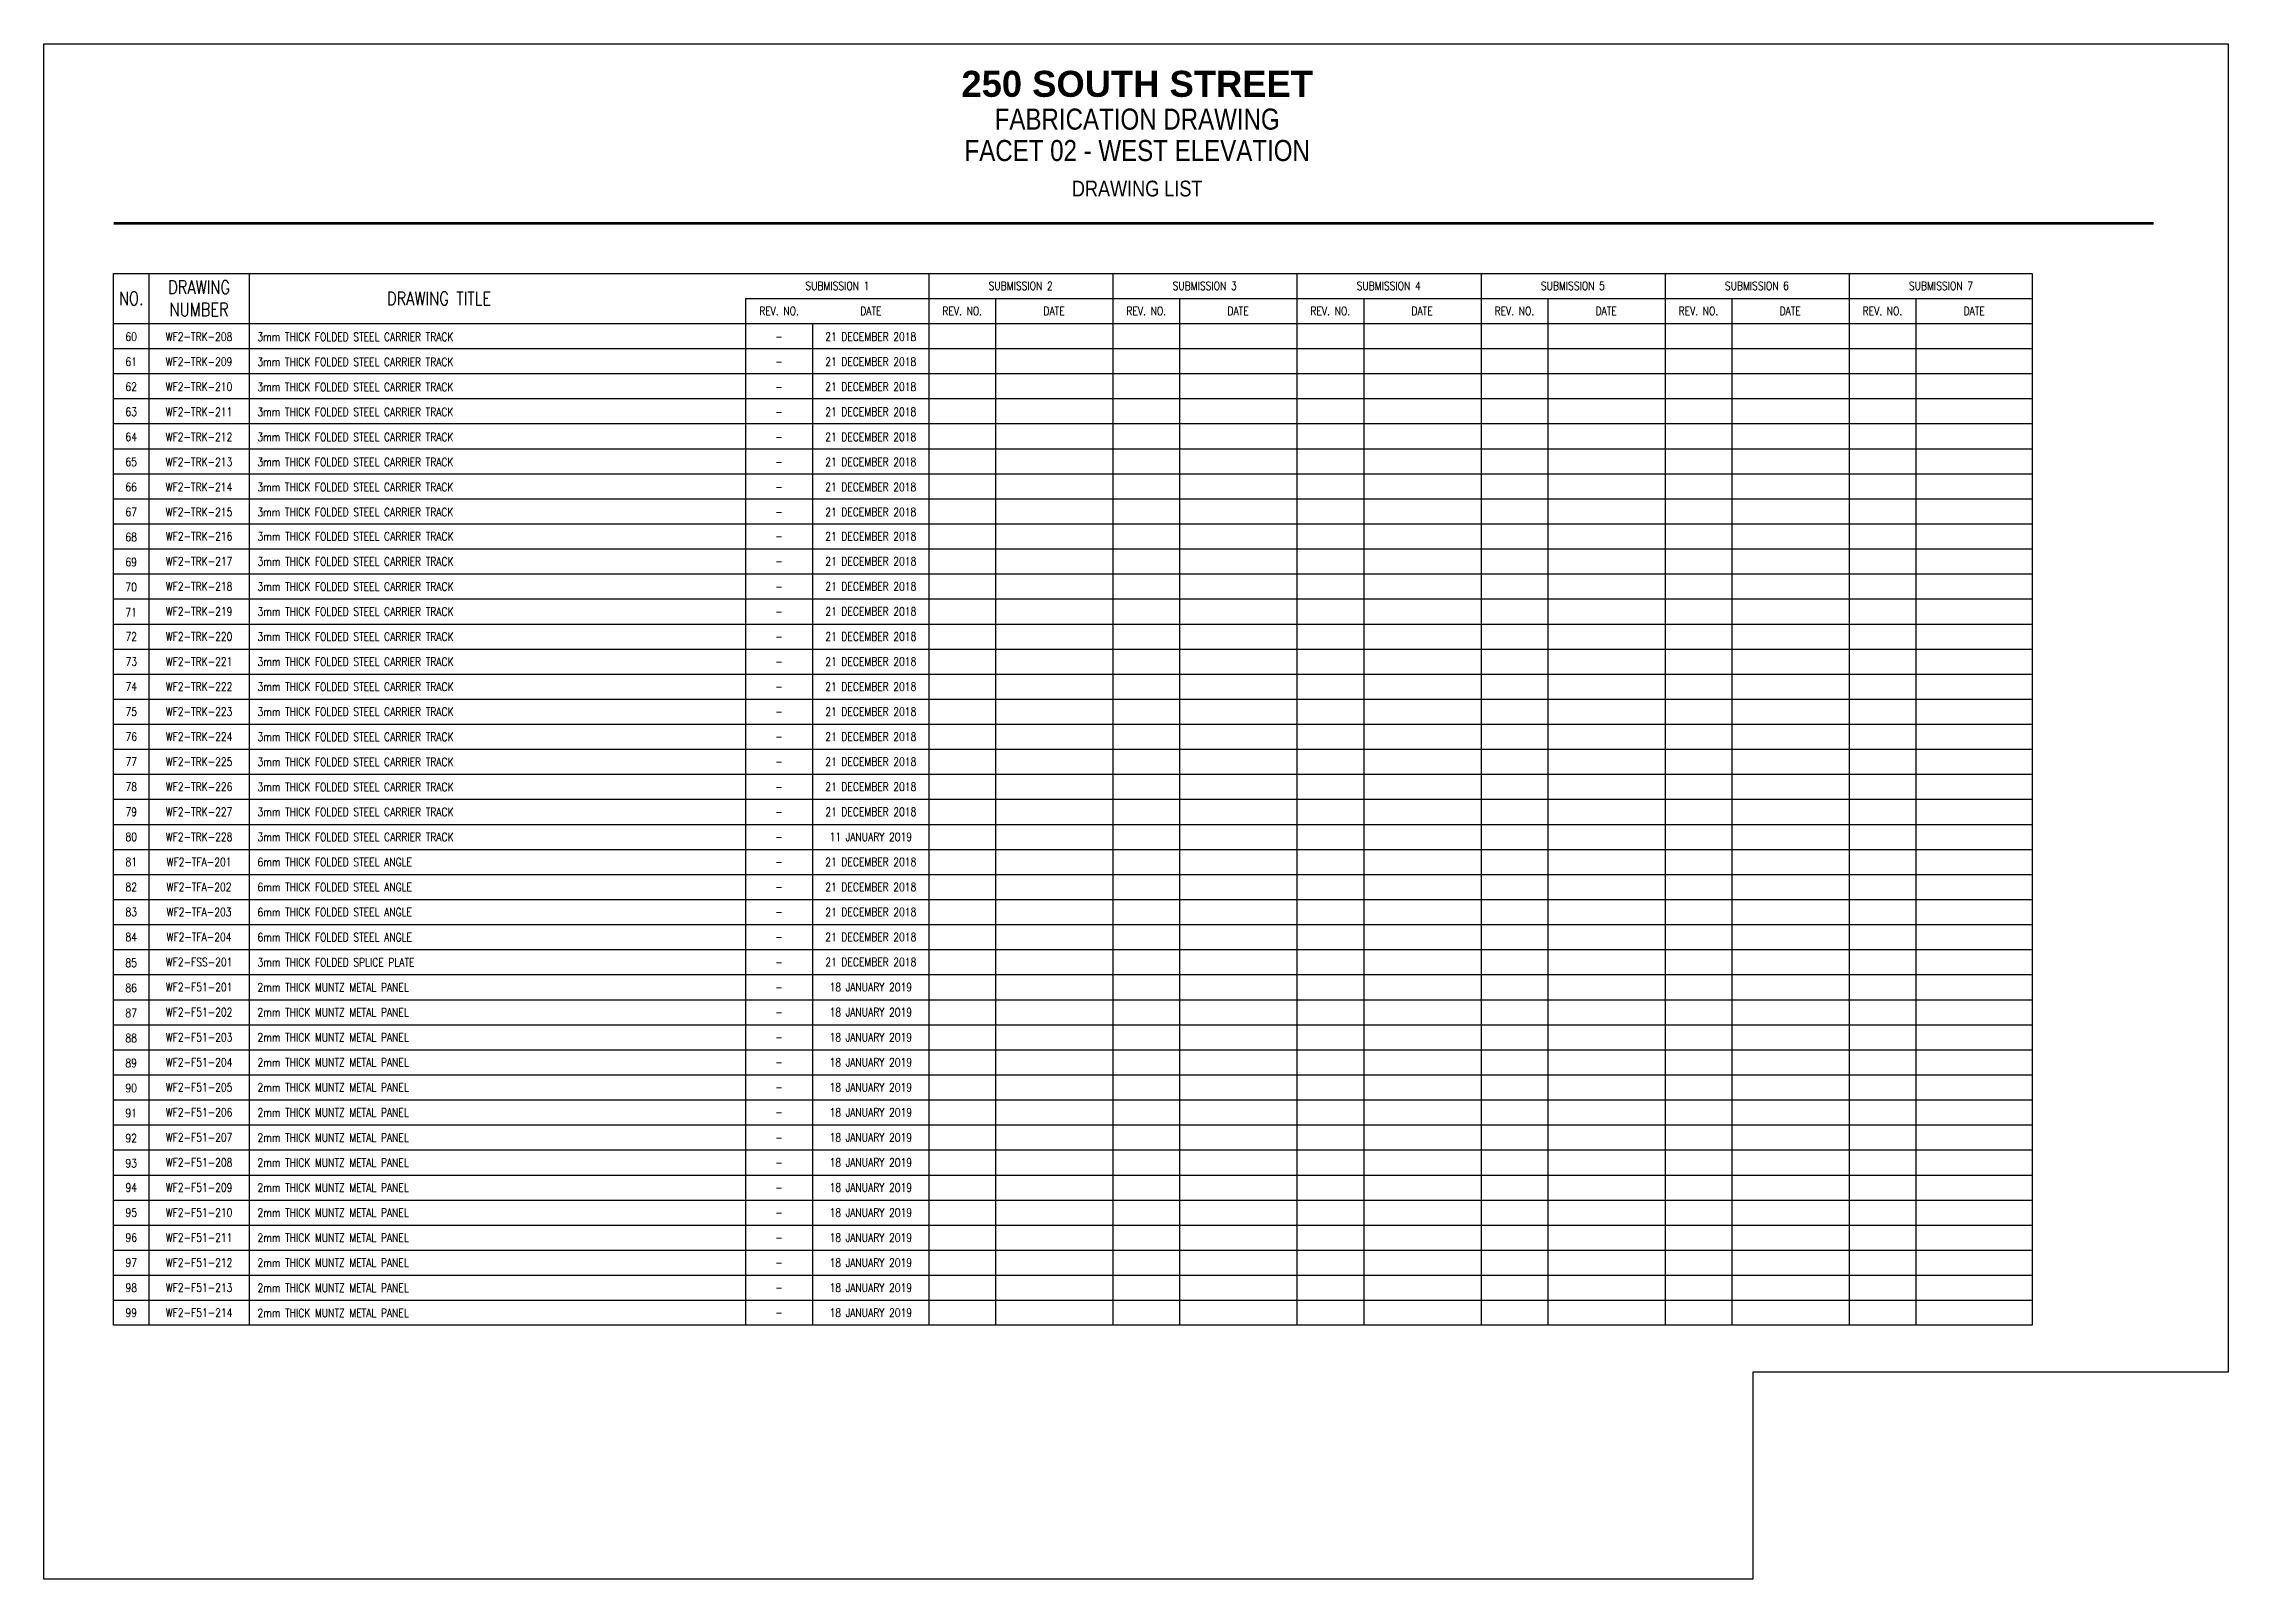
# Model space of a CAD drawing. Header units: inches. Extents: x -144 to 32, y -408 to -385.
# Drawn here: x -72.22 to -39.51, y -407.6 to -384.61 of the extents above; entities that cross this region are included whole.
import ezdxf
from ezdxf.enums import TextEntityAlignment as Align

# ---------------------------------------------------------------- set-up
doc = ezdxf.new("R2010")
doc.units = ezdxf.units.IN
doc.header["$MEASUREMENT"] = 0
doc.layers.get('Defpoints').update_dxf_attribs({"color": 250})
doc.layers.add('Z-SYMB', color=7, linetype='Continuous')
doc.layers.add('Z-TEXT', color=7, linetype='Continuous')
doc.styles.add('ROMANS', font='romans.shx', dxfattribs={"width": 0.8, "bigfont": 'special.shx'})
doc.styles.get("Standard").update_dxf_attribs({"font": 'ARIALN.TTF'})

msp = doc.modelspace()

# ---------------------------------------------------------------- texts
at = {"insert": (-55.848, -385.018), "char_height": 0.38976, "width": 18.05801, "attachment_point": 2}
msp.add_mtext('{\\fArial Greek|b1|i0|c0|p34;250 SOUTH STREET}', dxfattribs=at)
at = {"attachment_point": 2}
for s, insert, char_height in [('FABRICATION DRAWING', (-55.848, -385.584), 0.31496), ('FACET 02 - WEST ELEVATION', (-55.848, -386.054), 0.31496), ('DRAWING LIST', (-55.848, -386.663), 0.23622)]:
    msp.add_mtext(s, dxfattribs=dict(at, insert=insert, char_height=char_height))
at = {"layer": 'Z-TEXT', "style": 'ROMANS', "width": 0.8}
for s, p in [('3mm THICK FOLDED STEEL CARRIER TRACK', (-69.023, -389.001)), ('3mm THICK FOLDED STEEL CARRIER TRACK', (-69.023, -389.376)), ('3mm THICK FOLDED STEEL CARRIER TRACK', (-69.023, -389.751)), ('3mm THICK FOLDED STEEL CARRIER TRACK', (-69.023, -390.126)), ('3mm THICK FOLDED STEEL CARRIER TRACK', (-69.023, -390.501)), ('3mm THICK FOLDED STEEL CARRIER TRACK', (-69.023, -390.876)), ('3mm THICK FOLDED STEEL CARRIER TRACK', (-69.023, -391.251)), ('3mm THICK FOLDED STEEL CARRIER TRACK', (-69.023, -391.626)), ('3mm THICK FOLDED STEEL CARRIER TRACK', (-69.022, -391.99)), ('3mm THICK FOLDED STEEL CARRIER TRACK', (-69.022, -392.365)), ('3mm THICK FOLDED STEEL CARRIER TRACK', (-69.022, -392.74)), ('3mm THICK FOLDED STEEL CARRIER TRACK', (-69.022, -393.115)), ('3mm THICK FOLDED STEEL CARRIER TRACK', (-69.022, -393.49)), ('3mm THICK FOLDED STEEL CARRIER TRACK', (-69.022, -393.865)), ('3mm THICK FOLDED STEEL CARRIER TRACK', (-69.022, -394.24)), ('3mm THICK FOLDED STEEL CARRIER TRACK', (-69.022, -394.615)), ('3mm THICK FOLDED STEEL CARRIER TRACK', (-69.022, -394.99)), ('3mm THICK FOLDED STEEL CARRIER TRACK', (-69.022, -395.365)), ('3mm THICK FOLDED STEEL CARRIER TRACK', (-69.022, -395.74)), ('3mm THICK FOLDED STEEL CARRIER TRACK', (-69.022, -396.115)), ('3mm THICK FOLDED STEEL CARRIER TRACK', (-69.022, -396.49)), ('6mm THICK FOLDED STEEL ANGLE', (-69.022, -396.865)), ('6mm THICK FOLDED STEEL ANGLE', (-69.022, -397.24)), ('6mm THICK FOLDED STEEL ANGLE', (-69.022, -397.615)), ('6mm THICK FOLDED STEEL ANGLE', (-69.022, -397.99)), ('3mm THICK FOLDED SPLICE PLATE', (-69.022, -398.365))]:
    msp.add_text(s, height=0.12538, dxfattribs=at).set_placement(p, align=Align.MIDDLE_LEFT)
at = {"layer": 'Z-TEXT', "color": 1, "style": 'ROMANS', "width": 0.8}
for p in [(-69.022, -398.74), (-69.022, -399.115), (-69.022, -399.49), (-69.022, -399.865), (-69.022, -400.24), (-69.022, -400.615), (-69.022, -400.99), (-69.022, -401.365), (-69.022, -401.74), (-69.022, -402.115), (-69.022, -402.49), (-69.022, -402.865), (-69.022, -403.24), (-69.022, -403.615)]:
    msp.add_text('2mm THICK MUNTZ METAL PANEL', height=0.12538, dxfattribs=at).set_placement(p, align=Align.MIDDLE_LEFT)
at = {"layer": 'Z-TEXT', "color": 2, "char_height": 0.2006, "attachment_point": 5, "style": 'ROMANS'}
for s, insert in [('NO.', (-70.913, -388.426)), ('DRAWING \\PNUMBER', (-69.897, -388.426)), ('DRAWING TITLE', (-66.304, -388.426))]:
    msp.add_mtext(s, dxfattribs=dict(at, insert=insert))
at = {"layer": 'Z-TEXT', "attachment_point": 5, "style": 'ROMANS'}
for s, insert, char_height in [('SUBMISSION 1', (-60.337, -388.238), 0.12538), ('SUBMISSION 2', (-57.593, -388.238), 0.12538), ('SUBMISSION 3', (-54.837, -388.238), 0.12538), ('SUBMISSION 4', (-52.081, -388.238), 0.12538), ('SUBMISSION 5', (-49.324, -388.238), 0.12538), ('SUBMISSION 6', (-46.568, -388.238), 0.12538), ('SUBMISSION 7', (-43.812, -388.238), 0.12538), ('REV. NO.', (-61.212, -388.613), 0.1254), ('DATE', (-59.837, -388.613), 0.1254), ('REV. NO.', (-58.468, -388.613), 0.1254), ('DATE', (-57.093, -388.613), 0.1254), ('REV. NO.', (-55.712, -388.613), 0.1254), ('DATE', (-54.337, -388.613), 0.1254), ('REV. NO.', (-52.956, -388.613), 0.1254), ('DATE', (-51.581, -388.613), 0.1254), ('REV. NO.', (-50.199, -388.613), 0.1254), ('DATE', (-48.824, -388.613), 0.1254), ('REV. NO.', (-47.443, -388.613), 0.1254), ('DATE', (-46.068, -388.613), 0.1254), ('REV. NO.', (-44.687, -388.613), 0.1254), ('DATE', (-43.312, -388.613), 0.1254), ('60', (-70.914, -388.999), 0.1254), ('WF2-TRK-208', (-69.898, -388.999), 0.1254), ('21 DECEMBER 2018', (-59.838, -388.999), 0.12538), ('61', (-70.914, -389.374), 0.1254), ('WF2-TRK-209', (-69.898, -389.374), 0.1254), ('-', (-61.213, -388.999), 0.125), ('21 DECEMBER 2018', (-59.838, -389.374), 0.12538), ('-', (-61.213, -389.374), 0.125), ('62', (-70.914, -389.749), 0.1254), ('WF2-TRK-210', (-69.898, -389.749), 0.1254), ('-', (-61.213, -389.749), 0.125), ('21 DECEMBER 2018', (-59.838, -389.749), 0.12538), ('63', (-70.914, -390.124), 0.1254), ('WF2-TRK-211', (-69.898, -390.124), 0.1254), ('-', (-61.213, -390.124), 0.125), ('21 DECEMBER 2018', (-59.838, -390.124), 0.12538), ('64', (-70.914, -390.499), 0.1254), ('WF2-TRK-212', (-69.898, -390.499), 0.1254), ('-', (-61.213, -390.499), 0.125), ('21 DECEMBER 2018', (-59.838, -390.499), 0.12538), ('65', (-70.914, -390.874), 0.1254), ('WF2-TRK-213', (-69.898, -390.874), 0.1254), ('-', (-61.213, -390.874), 0.125), ('21 DECEMBER 2018', (-59.838, -390.874), 0.12538), ('66', (-70.914, -391.249), 0.1254), ('WF2-TRK-214', (-69.898, -391.249), 0.1254), ('-', (-61.213, -391.249), 0.125), ('21 DECEMBER 2018', (-59.838, -391.249), 0.12538), ('67', (-70.914, -391.624), 0.1254), ('WF2-TRK-215', (-69.898, -391.624), 0.1254), ('21 DECEMBER 2018', (-59.838, -391.624), 0.12538), ('68', (-70.914, -391.999), 0.1254), ('WF2-TRK-216', (-69.897, -391.988), 0.1254), ('-', (-61.213, -391.624), 0.125), ('21 DECEMBER 2018', (-59.837, -391.988), 0.12538), ('-', (-61.212, -391.988), 0.125), ('69', (-70.914, -392.374), 0.1254), ('WF2-TRK-217', (-69.897, -392.363), 0.1254), ('-', (-61.212, -392.363), 0.125), ('21 DECEMBER 2018', (-59.837, -392.363), 0.12538), ('70', (-70.914, -392.749), 0.1254), ('WF2-TRK-218', (-69.897, -392.738), 0.1254), ('-', (-61.212, -392.738), 0.125), ('21 DECEMBER 2018', (-59.837, -392.738), 0.12538), ('71', (-70.914, -393.124), 0.1254), ('WF2-TRK-219', (-69.897, -393.113), 0.1254), ('-', (-61.212, -393.113), 0.125), ('21 DECEMBER 2018', (-59.837, -393.113), 0.12538), ('72', (-70.913, -393.488), 0.1254), ('WF2-TRK-220', (-69.897, -393.488), 0.1254), ('-', (-61.212, -393.488), 0.125), ('21 DECEMBER 2018', (-59.837, -393.488), 0.12538), ('73', (-70.913, -393.863), 0.1254), ('WF2-TRK-221', (-69.897, -393.863), 0.1254), ('-', (-61.212, -393.863), 0.125), ('21 DECEMBER 2018', (-59.837, -393.863), 0.12538), ('74', (-70.913, -394.238), 0.1254), ('WF2-TRK-222', (-69.897, -394.238), 0.1254), ('21 DECEMBER 2018', (-59.837, -394.238), 0.12538), ('75', (-70.913, -394.613), 0.1254), ('WF2-TRK-223', (-69.897, -394.613), 0.1254), ('-', (-61.212, -394.238), 0.125), ('21 DECEMBER 2018', (-59.837, -394.613), 0.12538), ('-', (-61.212, -394.613), 0.125), ('76', (-70.913, -394.988), 0.1254), ('WF2-TRK-224', (-69.897, -394.988), 0.1254), ('-', (-61.212, -394.988), 0.125), ('21 DECEMBER 2018', (-59.837, -394.988), 0.12538), ('77', (-70.913, -395.363), 0.1254), ('WF2-TRK-225', (-69.897, -395.363), 0.1254), ('-', (-61.212, -395.363), 0.125), ('21 DECEMBER 2018', (-59.837, -395.363), 0.12538), ('78', (-70.913, -395.738), 0.1254), ('WF2-TRK-226', (-69.897, -395.738), 0.1254), ('-', (-61.212, -395.738), 0.125), ('21 DECEMBER 2018', (-59.837, -395.738), 0.12538), ('79', (-70.913, -396.113), 0.1254), ('WF2-TRK-227', (-69.897, -396.113), 0.1254), ('-', (-61.212, -396.113), 0.125), ('21 DECEMBER 2018', (-59.837, -396.113), 0.12538), ('80', (-70.913, -396.488), 0.1254), ('WF2-TRK-228', (-69.897, -396.488), 0.12538), ('-', (-61.212, -396.488), 0.125), ('11 JANUARY 2019', (-59.837, -396.488), 0.12538), ('81', (-70.913, -396.863), 0.1254), ('WF2-TFA-201', (-69.897, -396.863), 0.1254), ('21 DECEMBER 2018', (-59.837, -396.863), 0.12538), ('82', (-70.913, -397.238), 0.1254), ('WF2-TFA-202', (-69.897, -397.238), 0.1254), ('-', (-61.212, -396.863), 0.125), ('21 DECEMBER 2018', (-59.837, -397.238), 0.12538), ('-', (-61.212, -397.238), 0.125), ('83', (-70.913, -397.613), 0.1254), ('WF2-TFA-203', (-69.897, -397.613), 0.1254), ('-', (-61.212, -397.613), 0.125), ('21 DECEMBER 2018', (-59.837, -397.613), 0.12538), ('84', (-70.913, -397.988), 0.1254), ('WF2-TFA-204', (-69.897, -397.988), 0.1254), ('-', (-61.212, -397.988), 0.125), ('21 DECEMBER 2018', (-59.837, -397.988), 0.12538), ('85', (-70.914, -398.374), 0.1254), ('WF2-FSS-201', (-69.897, -398.363), 0.1254), ('-', (-61.212, -398.363), 0.125), ('21 DECEMBER 2018', (-59.837, -398.363), 0.12538)]:
    msp.add_mtext(s, dxfattribs=dict(at, insert=insert, char_height=char_height))
at = {"layer": 'Z-TEXT', "color": 1, "attachment_point": 5, "style": 'ROMANS'}
for s, insert, char_height in [('86', (-70.914, -398.749), 0.1254), ('WF2-F51-201', (-69.897, -398.738), 0.12538), ('-', (-61.212, -398.738), 0.125), ('18 JANUARY 2019', (-59.837, -398.738), 0.12538), ('87', (-70.914, -399.124), 0.1254), ('WF2-F51-202', (-69.897, -399.113), 0.12538), ('-', (-61.212, -399.113), 0.125), ('18 JANUARY 2019', (-59.837, -399.113), 0.12538), ('88', (-70.914, -399.499), 0.1254), ('WF2-F51-203', (-69.897, -399.488), 0.12538), ('18 JANUARY 2019', (-59.837, -399.488), 0.12538), ('-', (-61.212, -399.488), 0.125), ('89', (-70.914, -399.874), 0.1254), ('WF2-F51-204', (-69.897, -399.863), 0.12538), ('-', (-61.212, -399.863), 0.125), ('18 JANUARY 2019', (-59.837, -399.863), 0.12538), ('90', (-70.914, -400.249), 0.1254), ('WF2-F51-205', (-69.897, -400.238), 0.12538), ('-', (-61.212, -400.238), 0.125), ('18 JANUARY 2019', (-59.837, -400.238), 0.12538), ('91', (-70.914, -400.624), 0.1254), ('WF2-F51-206', (-69.897, -400.613), 0.12538), ('-', (-61.212, -400.613), 0.125), ('18 JANUARY 2019', (-59.837, -400.613), 0.12538), ('92', (-70.914, -400.999), 0.1254), ('WF2-F51-207', (-69.897, -400.988), 0.12538), ('-', (-61.212, -400.988), 0.125), ('18 JANUARY 2019', (-59.837, -400.988), 0.12538), ('93', (-70.914, -401.374), 0.1254), ('WF2-F51-208', (-69.897, -401.363), 0.12538), ('-', (-61.212, -401.363), 0.125), ('18 JANUARY 2019', (-59.837, -401.363), 0.12538), ('94', (-70.913, -401.738), 0.1254), ('WF2-F51-209', (-69.897, -401.738), 0.12538), ('-', (-61.212, -401.738), 0.125), ('18 JANUARY 2019', (-59.837, -401.738), 0.12538), ('95', (-70.913, -402.113), 0.1254), ('WF2-F51-210', (-69.897, -402.113), 0.12538), ('18 JANUARY 2019', (-59.837, -402.113), 0.12538), ('-', (-61.212, -402.113), 0.125), ('96', (-70.913, -402.488), 0.1254), ('WF2-F51-211', (-69.897, -402.488), 0.12538), ('-', (-61.212, -402.488), 0.125), ('18 JANUARY 2019', (-59.837, -402.488), 0.12538), ('97', (-70.913, -402.863), 0.1254), ('WF2-F51-212', (-69.897, -402.863), 0.12538), ('-', (-61.212, -402.863), 0.125), ('18 JANUARY 2019', (-59.837, -402.863), 0.12538), ('98', (-70.913, -403.238), 0.1254), ('WF2-F51-213', (-69.897, -403.238), 0.12538), ('-', (-61.212, -403.238), 0.125), ('18 JANUARY 2019', (-59.837, -403.238), 0.12538), ('99', (-70.913, -403.613), 0.1254), ('WF2-F51-214', (-69.897, -403.613), 0.12538), ('-', (-61.212, -403.613), 0.125), ('18 JANUARY 2019', (-59.837, -403.613), 0.12538)]:
    msp.add_mtext(s, dxfattribs=dict(at, insert=insert, char_height=char_height))

# ---------------------------------------------------------------- linework, layer by layer
msp.add_lwpolyline([(-71.178, -387.301, 0.0394, 0.0394, 0), (-40.627, -387.301, 0, 0, 0)], format="xyseb")
for points in [[(-71.178, -389.176), (-42.443, -389.176)], [(-71.178, -389.551), (-42.443, -389.551)], [(-71.178, -389.926), (-42.443, -389.926)], [(-71.178, -390.301), (-42.443, -390.301)], [(-71.178, -390.676), (-42.443, -390.676)], [(-71.178, -391.051), (-42.443, -391.051)], [(-71.178, -391.426), (-42.443, -391.426)], [(-71.178, -391.801), (-42.443, -391.801)], [(-71.178, -392.176), (-42.443, -392.176)], [(-71.178, -392.551), (-42.443, -392.551)], [(-71.178, -392.926), (-42.443, -392.926)], [(-71.178, -393.301), (-42.443, -393.301)], [(-71.178, -393.676), (-42.443, -393.676)], [(-71.178, -394.051), (-42.443, -394.051)], [(-71.178, -394.426), (-42.443, -394.426)], [(-71.178, -394.801), (-42.443, -394.801)], [(-71.178, -395.176), (-42.443, -395.176)], [(-71.178, -395.551), (-42.443, -395.551)], [(-71.178, -395.926), (-42.443, -395.926)], [(-71.178, -396.301), (-42.443, -396.301)], [(-71.178, -396.676), (-42.443, -396.676)], [(-71.178, -397.051), (-42.443, -397.051)], [(-71.178, -397.426), (-42.443, -397.426)], [(-71.178, -397.801), (-42.443, -397.801)], [(-71.178, -398.176), (-42.443, -398.176)], [(-71.178, -398.551), (-42.443, -398.551)], [(-71.178, -398.551), (-42.443, -398.551)], [(-71.178, -398.926), (-42.443, -398.926)], [(-71.178, -399.301), (-42.443, -399.301)], [(-71.178, -399.676), (-42.443, -399.676)], [(-71.178, -400.051), (-42.443, -400.051)], [(-71.178, -400.426), (-42.443, -400.426)], [(-71.178, -400.801), (-42.443, -400.801)], [(-71.178, -401.176), (-42.443, -401.176)], [(-71.178, -401.551), (-42.443, -401.551)], [(-71.178, -401.926), (-42.443, -401.926)], [(-71.178, -402.301), (-42.443, -402.301)], [(-71.178, -402.676), (-42.443, -402.676)], [(-71.178, -403.051), (-42.443, -403.051)], [(-71.178, -403.426), (-42.443, -403.426)]]:
    msp.add_lwpolyline(points)
at = {"layer": 'Defpoints'}
msp.add_lwpolyline([(-72.224, -384.612), (-39.508, -384.612), (-39.508, -404.504), (-46.63, -404.504), (-46.63, -407.604), (-72.224, -407.604)], close=True, dxfattribs=at)
at = {"layer": 'Z-SYMB', "color": 1}
msp.add_line((-69.147, -398.551), (-69.147, -400.051), dxfattribs=at)
at = {"layer": 'Z-SYMB', "color": 5}
msp.add_lwpolyline([(-71.178, -388.051), (-42.443, -388.051), (-42.443, -403.801), (-71.178, -403.801)], close=True, dxfattribs=at)
at = {"layer": 'Z-SYMB', "color": 1}
for points in [[(-70.647, -388.051), (-70.647, -403.801)], [(-69.147, -388.051), (-69.147, -403.801)]]:
    msp.add_lwpolyline(points, dxfattribs=at)
at = {"layer": 'Z-SYMB', "color": 5}
for points in [[(-58.968, -388.051), (-58.968, -403.801)], [(-56.212, -388.051), (-56.212, -403.801)], [(-53.456, -388.051), (-53.456, -403.801)], [(-50.699, -388.051), (-50.699, -403.801)], [(-47.943, -388.051), (-47.943, -403.801)], [(-45.187, -388.051), (-45.187, -403.801)], [(-61.712, -388.426), (-61.712, -403.801)], [(-71.178, -388.801), (-42.443, -388.801)]]:
    msp.add_lwpolyline(points, dxfattribs=at)
at = {"layer": 'Z-SYMB', "color": 2}
for points in [[(-61.712, -388.426), (-42.443, -388.426)], [(-57.968, -388.426), (-57.968, -403.801)], [(-55.212, -388.426), (-55.212, -403.801)], [(-52.456, -388.426), (-52.456, -403.801)], [(-49.699, -388.426), (-49.699, -403.801)], [(-46.943, -388.426), (-46.943, -403.801)], [(-44.187, -388.426), (-44.187, -403.801)], [(-60.712, -388.801), (-60.712, -403.801)]]:
    msp.add_lwpolyline(points, dxfattribs=at)

msp.set_redraw_order([(e.dxf.handle, doc.entitydb.next_handle()) for e in msp.query("TEXT MTEXT ATTDEF DIMENSION ARC_DIMENSION")])  # texts and dimensions are drawn at this point

doc.saveas('drawing.dxf')
